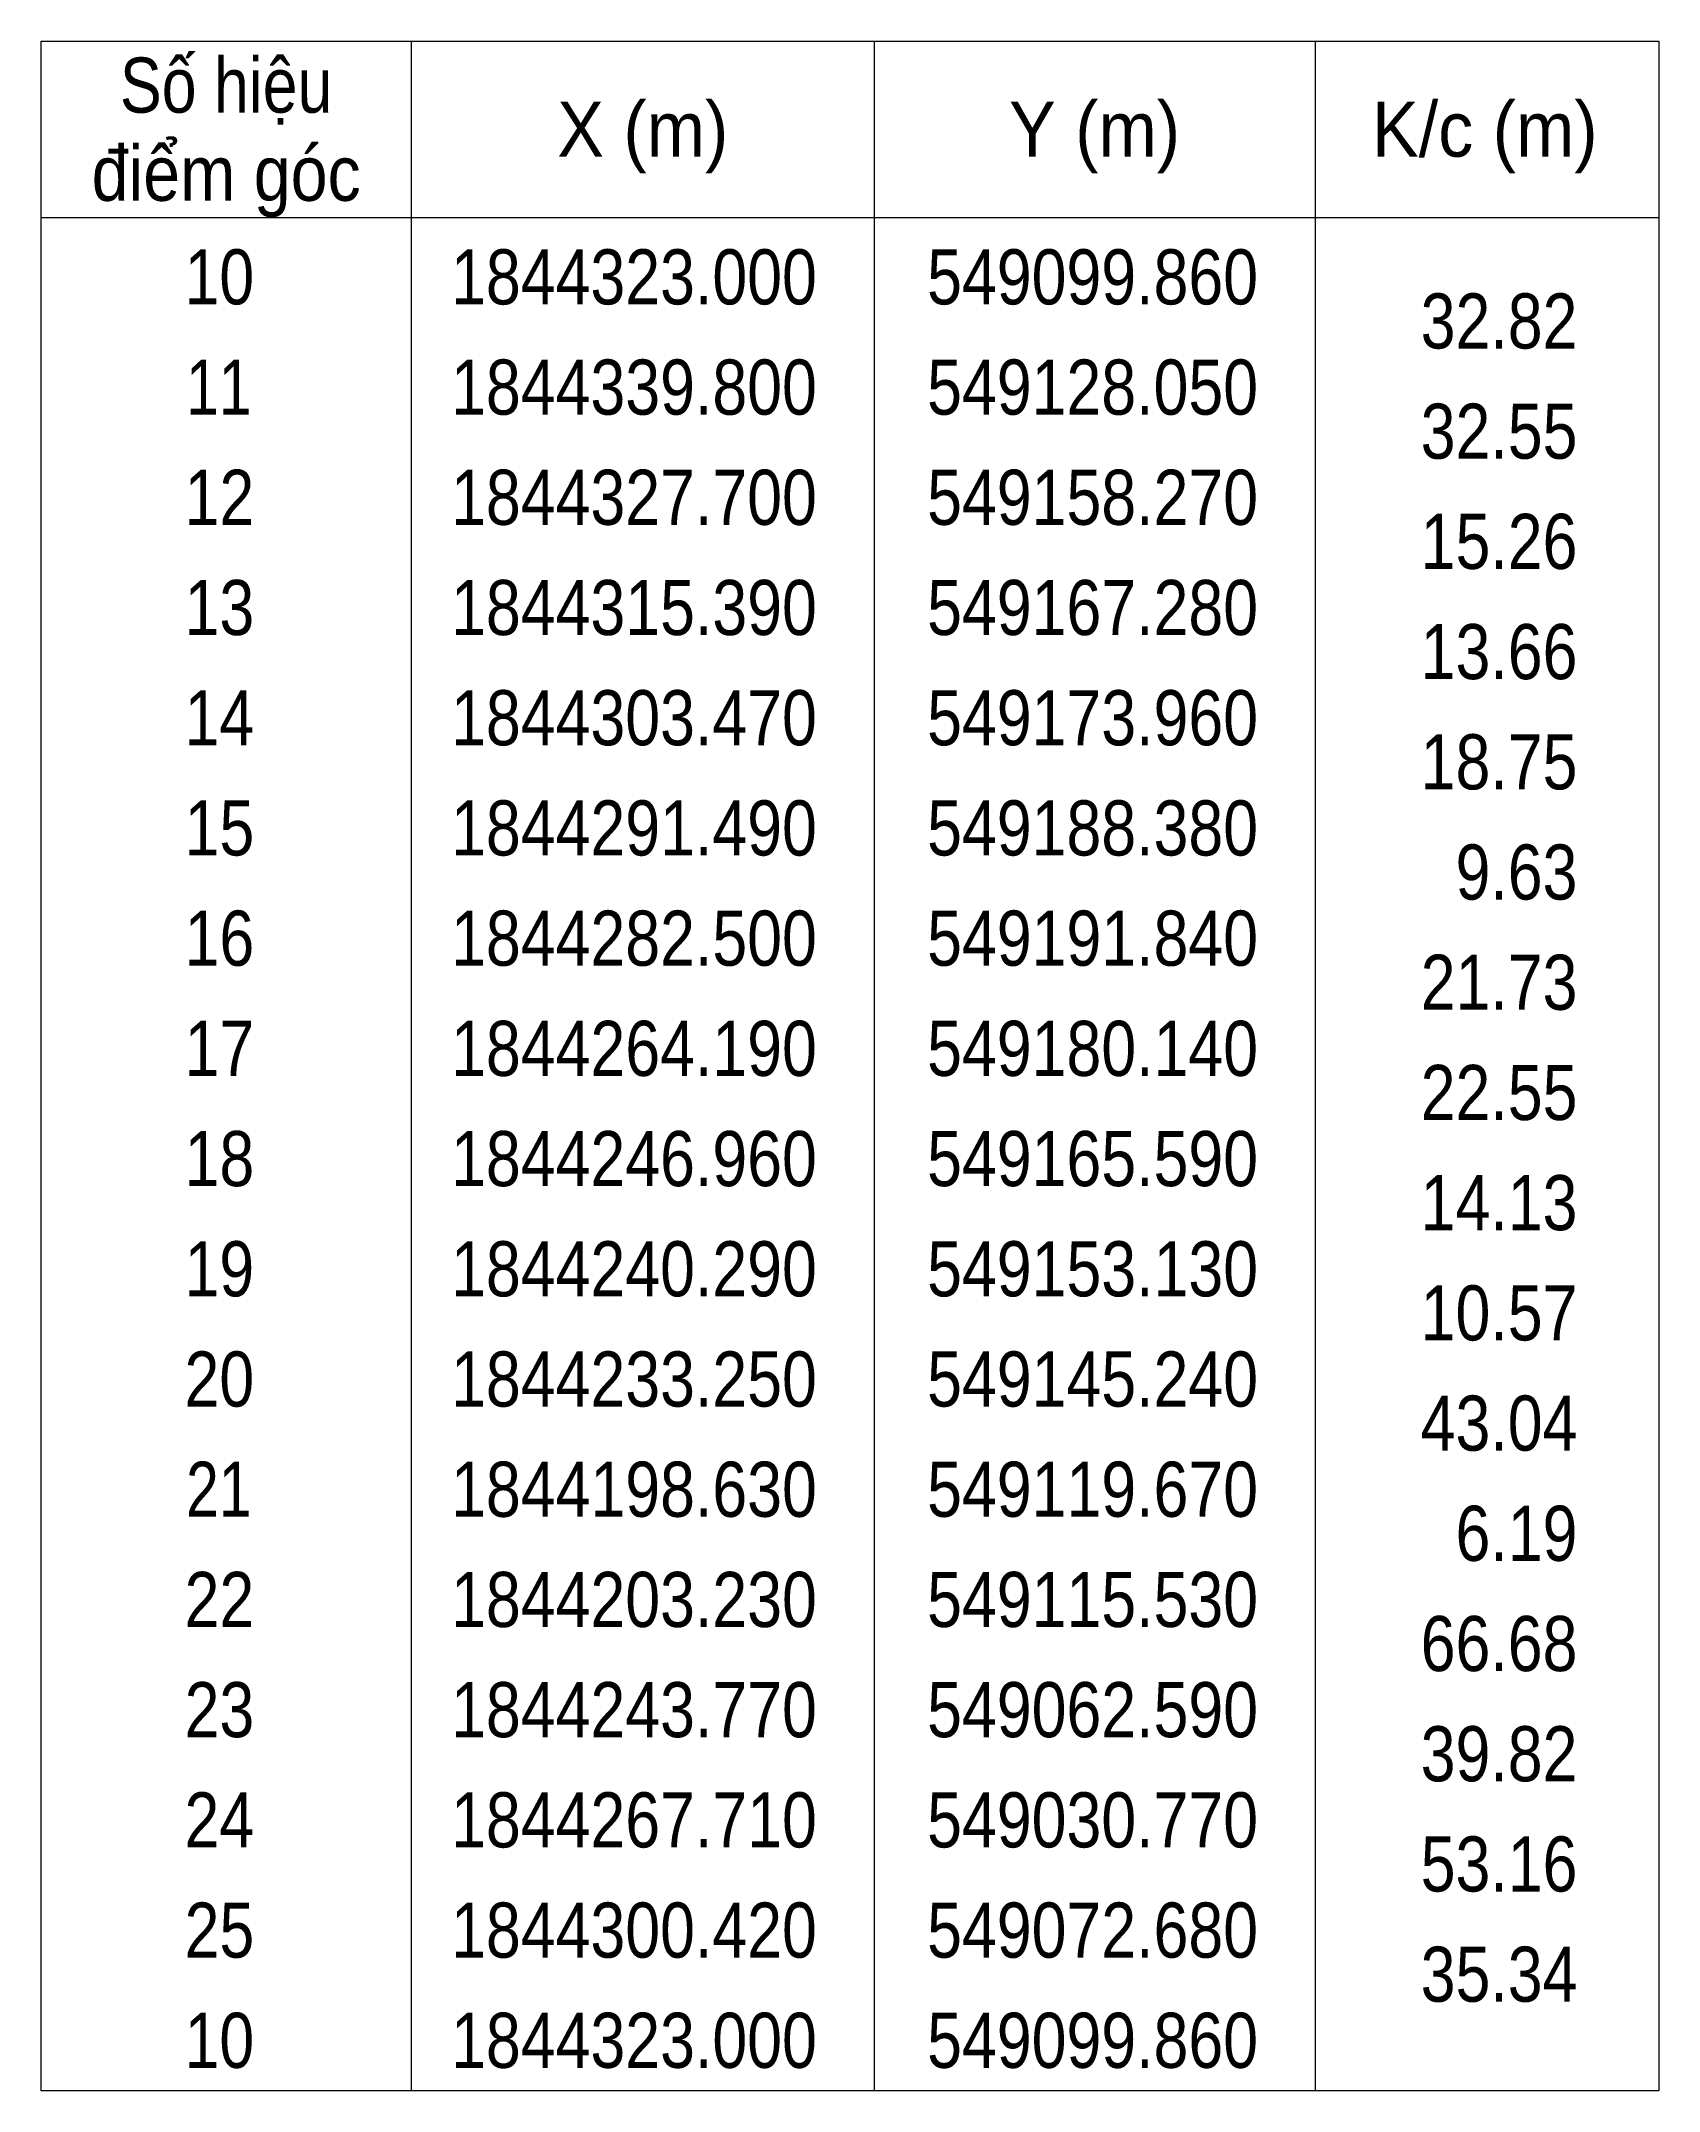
# Model space of a CAD drawing. Header units: metres. Extents: x 548344 to 551009, y 1840956 to 1844853.
# Drawn here: x 549494.9 to 549568.3, y 1844018.8 to 1844111.8 of the extents above; entities that cross this region are included whole.
import ezdxf
from ezdxf.enums import TextEntityAlignment as Align

# ---------------------------------------------------------------- set-up
doc = ezdxf.new("R2010")
doc.units = ezdxf.units.M
doc.header["$LTSCALE"] = 0.16
doc.layers.add('63', color=7, linetype='Continuous', lineweight=13)

msp = doc.modelspace()

# ---------------------------------------------------------------- texts
at = {"layer": '63'}
for s, width, p in [('Số hiệu', 0.85, (549503.33, 1844108.59)), ('X (m)', 0.95, (549522.23, 1844106.59)), ('Y (m)', 0.95, (549542.725, 1844106.59)), ('K/c (m)', 0.95, (549560.43, 1844106.59)), ('điểm góc', 0.9, (549503.33, 1844104.59)), (' 10', 0.85, (549502.625, 1844099.89)), ('1844323.000', 0.85, (549521.83, 1844099.89)), ('549099.860', 0.85, (549542.635, 1844099.89)), (' 11', 0.8, (549502.625, 1844094.89)), ('1844339.800', 0.85, (549521.83, 1844094.89)), ('549128.050', 0.85, (549542.635, 1844094.89)), (' 12', 0.85, (549502.63, 1844089.89)), ('1844327.700', 0.85, (549521.83, 1844089.89)), ('549158.270', 0.85, (549542.635, 1844089.89)), (' 13', 0.85, (549502.63, 1844084.89)), ('1844315.390', 0.85, (549521.83, 1844084.89)), ('549167.280', 0.85, (549542.635, 1844084.89)), (' 14', 0.85, (549502.625, 1844079.89)), ('1844303.470', 0.85, (549521.83, 1844079.89)), ('549173.960', 0.85, (549542.635, 1844079.89)), (' 15', 0.85, (549502.63, 1844074.89)), ('1844291.490', 0.85, (549521.83, 1844074.89)), ('549188.380', 0.85, (549542.635, 1844074.89)), (' 16', 0.85, (549502.63, 1844069.89)), ('1844282.500', 0.85, (549521.83, 1844069.89)), ('549191.840', 0.85, (549542.635, 1844069.89)), (' 17', 0.85, (549502.63, 1844064.89)), ('1844264.190', 0.85, (549521.83, 1844064.89)), ('549180.140', 0.85, (549542.635, 1844064.89)), (' 18', 0.85, (549502.63, 1844059.89)), ('1844246.960', 0.85, (549521.83, 1844059.89)), ('549165.590', 0.85, (549542.635, 1844059.89)), (' 19', 0.85, (549502.625, 1844054.89)), ('1844240.290', 0.85, (549521.83, 1844054.89)), ('549153.130', 0.85, (549542.635, 1844054.89)), (' 20', 0.85, (549502.625, 1844049.89)), ('1844233.250', 0.85, (549521.83, 1844049.89)), ('549145.240', 0.85, (549542.635, 1844049.89)), (' 21', 0.8, (549502.625, 1844044.89)), ('1844198.630', 0.85, (549521.83, 1844044.89)), ('549119.670', 0.85, (549542.635, 1844044.89)), (' 22', 0.85, (549502.63, 1844039.89)), ('1844203.230', 0.85, (549521.83, 1844039.89)), ('549115.530', 0.85, (549542.635, 1844039.89)), (' 23', 0.85, (549502.63, 1844034.89)), ('1844243.770', 0.85, (549521.83, 1844034.89)), ('549062.590', 0.85, (549542.635, 1844034.89)), (' 24', 0.85, (549502.625, 1844029.89)), ('1844267.710', 0.85, (549521.83, 1844029.89)), ('549030.770', 0.85, (549542.635, 1844029.89)), (' 25', 0.85, (549502.63, 1844024.89)), ('1844300.420', 0.85, (549521.83, 1844024.89)), ('549072.680', 0.85, (549542.635, 1844024.89)), (' 10', 0.85, (549502.625, 1844019.89)), ('1844323.000', 0.85, (549521.83, 1844019.89)), ('549099.860', 0.85, (549542.635, 1844019.89))]:
    msp.add_text(s, height=2.5, dxfattribs=dict(at, width=width)).set_placement(p, align=Align.CENTER)
at = {"layer": '63', "width": 0.85}
for s, p in [('32.82', (549564.63, 1844097.89)), ('32.55', (549564.63, 1844092.89)), ('15.26', (549564.63, 1844087.89)), ('13.66', (549564.63, 1844082.89)), ('18.75', (549564.63, 1844077.89)), ('9.63', (549564.63, 1844072.89)), ('21.73', (549564.63, 1844067.89)), ('22.55', (549564.63, 1844062.89)), ('14.13', (549564.63, 1844057.89)), ('10.57', (549564.63, 1844052.89)), ('43.04', (549564.63, 1844047.89)), ('6.19', (549564.63, 1844042.89)), ('66.68', (549564.63, 1844037.89)), ('39.82', (549564.63, 1844032.89)), ('53.16', (549564.63, 1844027.89)), ('35.34', (549564.63, 1844022.89))]:
    msp.add_text(s, height=2.5, dxfattribs=at).set_placement(p, align=Align.RIGHT)

# ---------------------------------------------------------------- linework, layer by layer
at = {"layer": '63'}
for p, q in [((549511.73, 1844111.84), (549511.73, 1844018.84)), ((549532.73, 1844111.84), (549532.73, 1844018.84)), ((549552.73, 1844111.84), (549552.73, 1844018.84)), ((549494.93, 1844103.84), (549568.33, 1844103.84))]:
    msp.add_line(p, q, dxfattribs=at)
msp.add_lwpolyline([(549494.93, 1844111.84), (549568.33, 1844111.84), (549568.33, 1844018.84), (549494.93, 1844018.84)], close=True, dxfattribs=at)

msp.set_redraw_order([(e.dxf.handle, doc.entitydb.next_handle()) for e in msp.query("TEXT MTEXT ATTDEF DIMENSION ARC_DIMENSION")])  # texts and dimensions are drawn at this point

doc.saveas('drawing.dxf')
